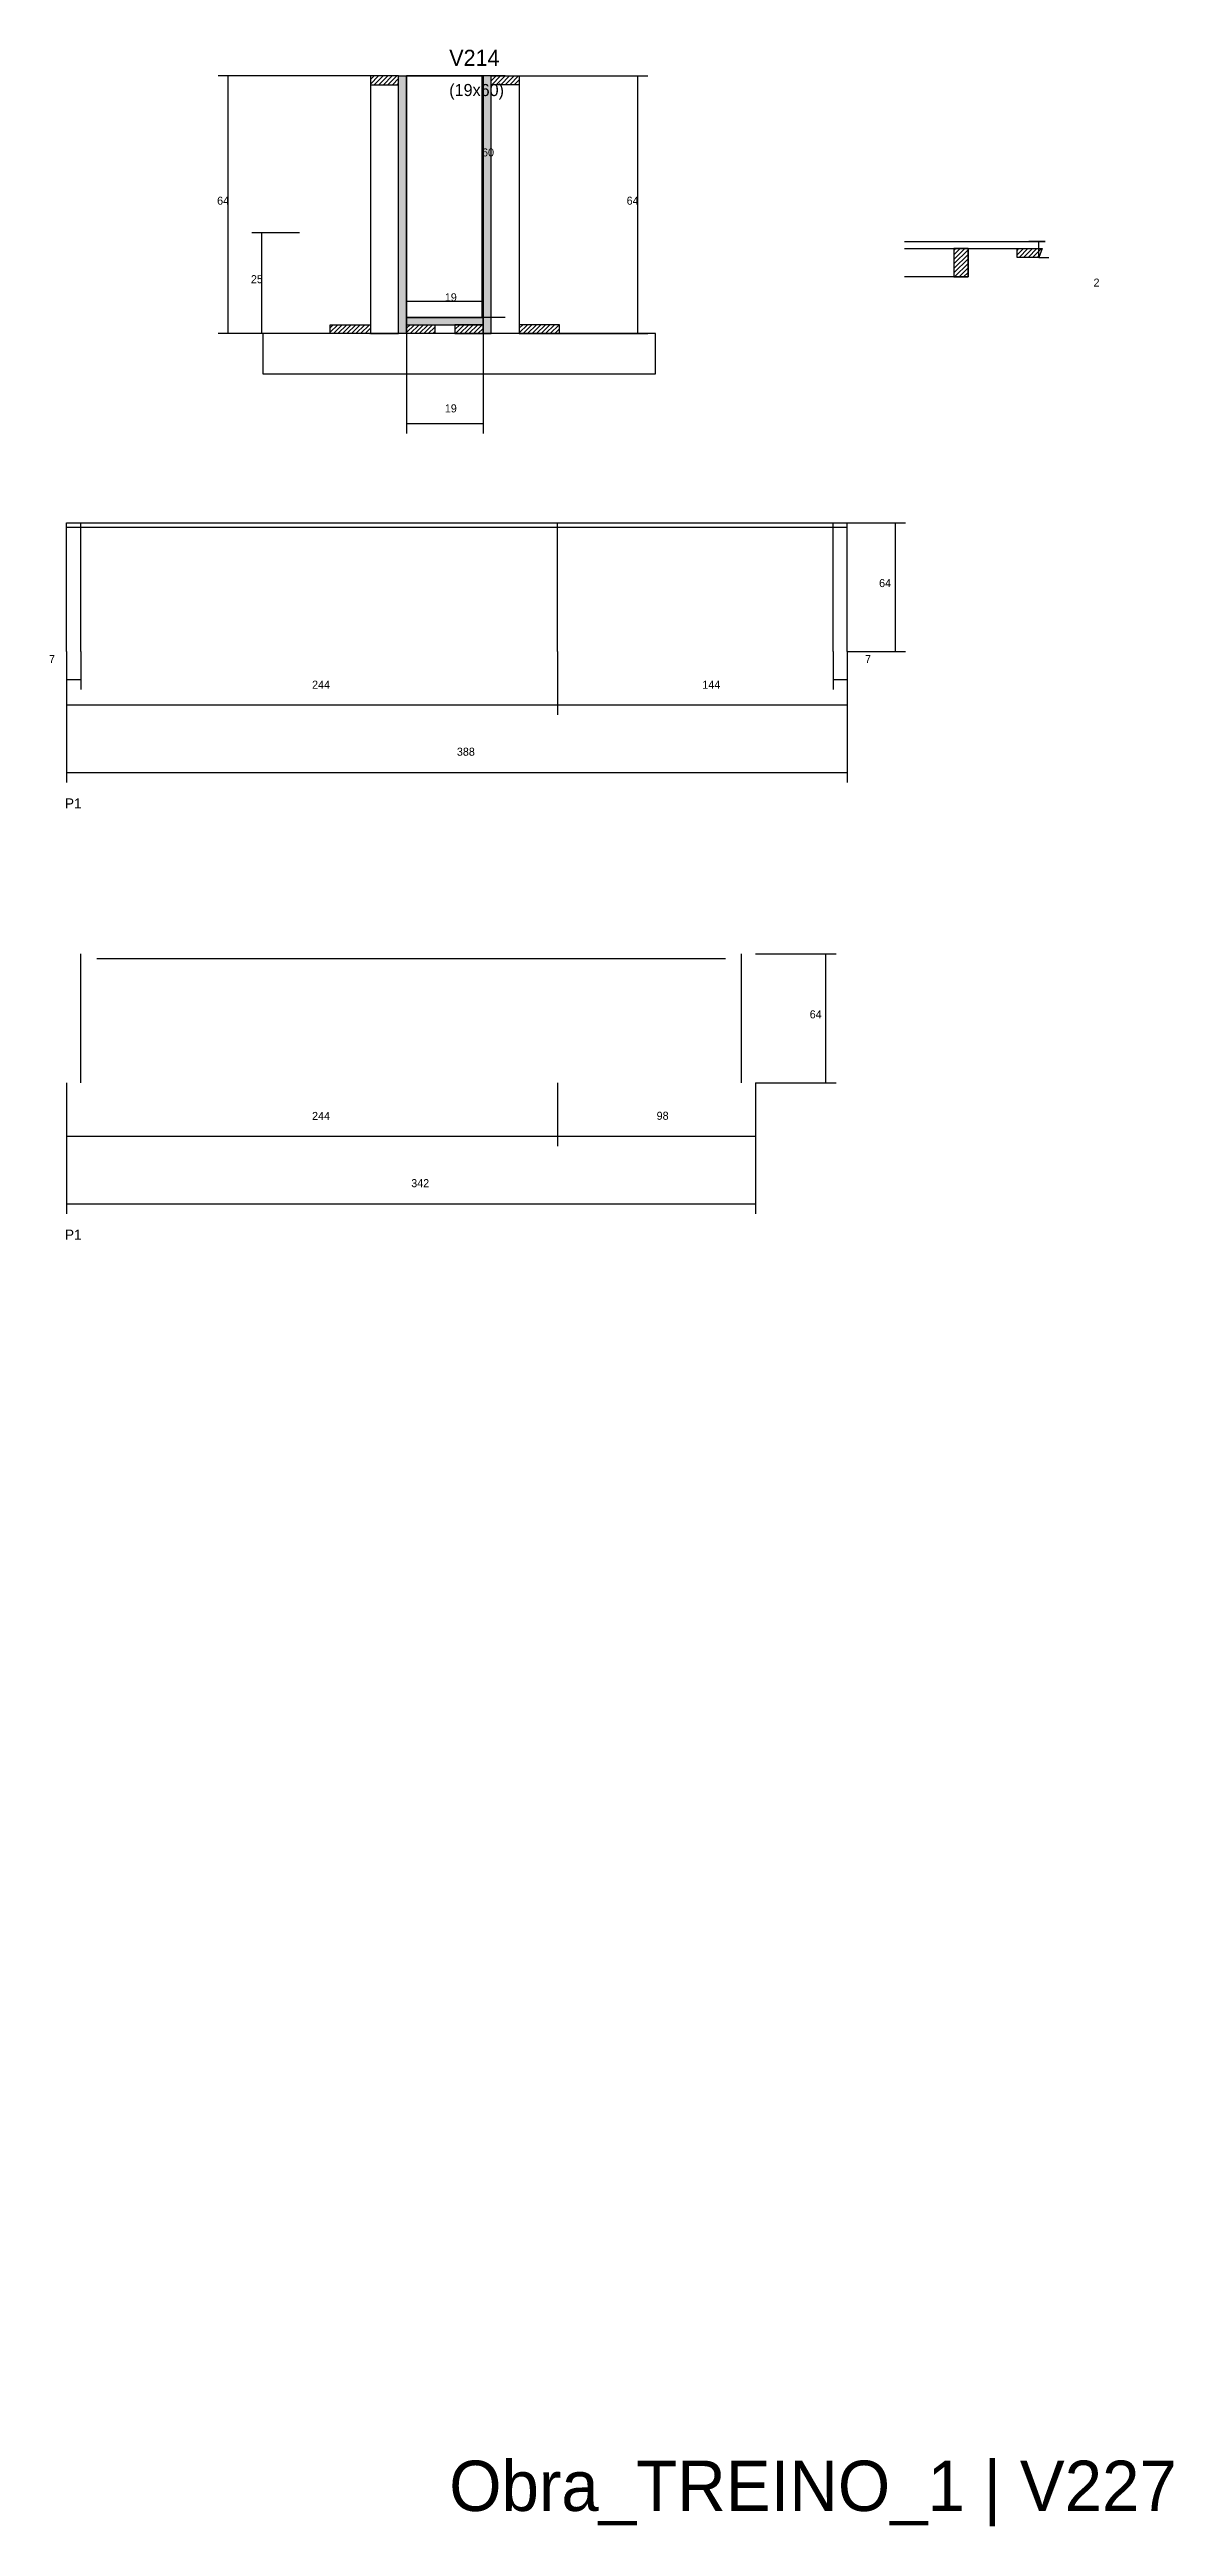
# Model space of a CAD drawing. Header units: metres. Extents: x -2848 to 21926, y -45195 to 1016.
# Drawn here: x 14201 to 14760, y -14418 to -13187 of the extents above; entities that cross this region are included whole.
import ezdxf

# ---------------------------------------------------------------- set-up
doc = ezdxf.new("R2010")
doc.units = ezdxf.units.M
for name, color, linetype in [('CONCRETO', 251, 'Continuous'), ('COTA', 241, 'Continuous'), ('Cota Seção (2x)', 4, 'Continuous'), ('Hachura', 253, 'Continuous'), ('LABEL_ID', 3, 'Continuous'), ('Madeira', 126, 'Continuous'), ('NOMENCLATURA', 7, 'Continuous'), ('Painéis', 200, 'Continuous'), ('SARR_2.2x7', 40, 'Continuous'), ('Texto Seção', 7, 'Continuous')]:
    doc.layers.add(name, color=color, linetype=linetype)

msp = doc.modelspace()

# ---------------------------------------------------------------- texts
at = {"layer": 'COTA'}
for s, p in [('64', (14284.6, -13264)), ('64', (14488.2, -13264)), ('25', (14301.4, -13303)), ('2', (14720.3, -13304.7)), ('19', (14397.8, -13367.2)), ('64', (14613.7, -13454)), ('7', (14201, -13491.8)), ('7', (14606.7, -13491.8)), ('244', (14331.8, -13504.5)), ('144', (14525.8, -13504.5)), ('388', (14403.8, -13537.8)), ('64', (14579.2, -13668.3)), ('244', (14331.8, -13718.8)), ('98', (14503.1, -13718.7)), ('342', (14381.1, -13752.2))]:
    msp.add_text(s, height=4, dxfattribs=at).set_placement(p)
at = {"layer": 'Cota Seção (2x)'}
for s, p in [('60', (14416.3, -13240)), ('19', (14397.8, -13312))]:
    msp.add_text(s, height=4, dxfattribs=at).set_placement(p)
at = {"layer": 'LABEL_ID'}
msp.add_text('Obra_TREINO_1 | V227', height=25, dxfattribs=at).set_placement((14400, -14410))
at = {"layer": 'NOMENCLATURA'}
for p in [(14209, -13564), (14209, -13778.3)]:
    msp.add_text('P1', height=5, dxfattribs=at).set_placement(p)
at = {"layer": 'Texto Seção'}
for s, height, p in [('V214', 8, (14400, -13195)), ('(19x60)', 6, (14400, -13210))]:
    msp.add_text(s, height=height, dxfattribs=at).set_placement(p)

# ---------------------------------------------------------------- hatches: boundary and pattern name
at = {"layer": 'Hachura'}
h = msp.add_hatch(dxfattribs=at)
h.set_pattern_fill('ANSI31', scale=0.5)
h.paths.add_polyline_path([(14374.8, -13204.4), (14374.8, -13200), (14374.8, -13200), (14360.8, -13200), (14360.8, -13200), (14360.8, -13204.4), (14360.8, -13204.4), (14374.8, -13204.4)])
h = msp.add_hatch(color=8, dxfattribs=at)
h.dxf.hatch_style = 1
h.paths.add_polyline_path([(14374.8, -13200), (14378.8, -13200), (14378.8, -13200), (14378.8, -13328), (14378.8, -13328), (14374.8, -13328), (14374.8, -13328), (14374.8, -13200)])
h = msp.add_hatch(color=8, dxfattribs=at)
h.dxf.hatch_style = 1
h.paths.add_polyline_path([(14420.8, -13200), (14416.8, -13200), (14416.8, -13200), (14416.8, -13328), (14416.8, -13328), (14420.8, -13328), (14420.8, -13328), (14420.8, -13200)])
h = msp.add_hatch(dxfattribs=at)
h.set_pattern_fill('ANSI31', scale=0.5)
h.paths.add_polyline_path([(14420.8, -13204.4), (14420.8, -13200), (14420.8, -13200), (14434.8, -13200), (14434.8, -13200), (14434.8, -13204.4), (14434.8, -13204.4), (14420.8, -13204.4)])
h = msp.add_hatch(dxfattribs=at)
h.set_pattern_fill('ANSI31', scale=0.5)
h.paths.add_polyline_path([(14657.9, -13285.8), (14650.9, -13285.8), (14650.9, -13299.8), (14657.9, -13299.8)])
h = msp.add_hatch(dxfattribs=at)
h.set_pattern_fill('ANSI31', scale=0.5)
h.paths.add_polyline_path([(14694.8, -13285.8), (14693.1, -13290.2), (14693.1, -13290.2), (14682.3, -13290.2), (14682.3, -13290.2), (14682.3, -13285.8), (14682.3, -13285.8), (14694.8, -13285.8)])
h = msp.add_hatch(dxfattribs=at)
h.set_pattern_fill('ANSI31', scale=0.5)
h.paths.add_polyline_path([(14340.8, -13328), (14340.8, -13323.6), (14340.8, -13323.6), (14360.8, -13323.6), (14360.8, -13323.6), (14360.8, -13328), (14360.8, -13328), (14340.8, -13328)])
h = msp.add_hatch(color=8, dxfattribs=at)
h.dxf.hatch_style = 1
h.paths.add_polyline_path([(14416.8, -13323.6), (14416.8, -13320), (14416.8, -13320), (14378.8, -13320), (14378.8, -13320), (14378.8, -13323.6), (14378.8, -13323.6), (14416.8, -13323.6)])
h = msp.add_hatch(dxfattribs=at)
h.set_pattern_fill('ANSI31', scale=0.5)
h.paths.add_polyline_path([(14378.8, -13328), (14378.8, -13323.6), (14378.8, -13323.6), (14392.8, -13323.6), (14392.8, -13323.6), (14392.8, -13328), (14392.8, -13328), (14378.8, -13328)])
h = msp.add_hatch(dxfattribs=at)
h.set_pattern_fill('ANSI31', scale=0.5)
h.paths.add_polyline_path([(14416.8, -13328), (14416.8, -13323.6), (14416.8, -13323.6), (14402.8, -13323.6), (14402.8, -13323.6), (14402.8, -13328), (14402.8, -13328), (14416.8, -13328)])
h = msp.add_hatch(dxfattribs=at)
h.set_pattern_fill('ANSI31', scale=0.5)
h.paths.add_polyline_path([(14454.8, -13328), (14454.8, -13323.6), (14454.8, -13323.6), (14434.8, -13323.6), (14434.8, -13323.6), (14434.8, -13328), (14434.8, -13328), (14454.8, -13328)])

# ---------------------------------------------------------------- linework, layer by layer
at = {"layer": 'CONCRETO'}
for points in [[(14378.8, -13200), (14378.8, -13200), (14416.8, -13200), (14416.8, -13228), (14416.8, -13228), (14416.8, -13320), (14378.8, -13320), (14378.8, -13200)], [(14378.8, -13320), (14416.8, -13320), (14416.8, -13200), (14378.8, -13200)]]:
    msp.add_lwpolyline(points, close=True, dxfattribs=at)
at = {"layer": 'COTA'}
for p, q in [((14360.8, -13200), (14285.1, -13200)), ((14290.1, -13328), (14290.1, -13200)), ((14434.8, -13200), (14498.7, -13200)), ((14493.7, -13328), (14493.7, -13200)), ((14325.5, -13278), (14301.9, -13278)), ((14306.9, -13328), (14306.9, -13278)), ((14696.3, -13282.2), (14688.1, -13282.2)), ((14693.1, -13290.2), (14693.1, -13282.2)), ((14693.1, -13290.2), (14698.1, -13290.2)), ((14345.2, -13328), (14285.1, -13328)), ((14325.5, -13328), (14301.9, -13328)), ((14378.8, -13328), (14378.8, -13377.7)), ((14416.8, -13328), (14416.8, -13377.7)), ((14450.4, -13328), (14498.7, -13328)), ((14378.8, -13372.7), (14416.8, -13372.7)), ((14597.8, -13422), (14626.8, -13422)), ((14621.8, -13486), (14621.8, -13422)), ((14209.8, -13486), (14209.8, -13517.5)), ((14209.8, -13486), (14209.8, -13551.1)), ((14209.8, -13486), (14209.8, -13504.9)), ((14216.8, -13486), (14216.8, -13504.9)), ((14453.8, -13486), (14453.8, -13517.5)), ((14453.8, -13486), (14453.8, -13517.5)), ((14590.8, -13486), (14590.8, -13504.9)), ((14597.8, -13486), (14597.8, -13517.5)), ((14597.8, -13486), (14597.8, -13551.1)), ((14597.8, -13486), (14597.8, -13504.9)), ((14597.8, -13486), (14626.8, -13486)), ((14209.8, -13499.9), (14216.8, -13499.9)), ((14590.8, -13499.9), (14597.8, -13499.9)), ((14209.8, -13512.5), (14453.8, -13512.5)), ((14453.8, -13512.5), (14597.8, -13512.5)), ((14209.8, -13546.1), (14597.8, -13546.1)), ((14552.3, -13636.3), (14592.3, -13636.3)), ((14587.3, -13700.3), (14587.3, -13636.3)), ((14209.8, -13700.3), (14209.8, -13731.8)), ((14209.8, -13700.3), (14209.8, -13765.4)), ((14453.8, -13700.3), (14453.8, -13731.8)), ((14453.8, -13700.3), (14453.8, -13731.8)), ((14552.3, -13700.3), (14552.3, -13731.8)), ((14552.3, -13700.3), (14552.3, -13765.4)), ((14552.3, -13700.3), (14592.3, -13700.3)), ((14209.8, -13726.8), (14453.8, -13726.8)), ((14453.8, -13726.8), (14552.3, -13726.8)), ((14209.8, -13760.4), (14552.3, -13760.4))]:
    msp.add_line(p, q, dxfattribs=at)
at = {"layer": 'Cota Seção (2x)'}
for p, q in [((14427.8, -13200), (14411.3, -13200)), ((14416.3, -13320), (14416.3, -13200)), ((14378.8, -13328), (14378.8, -13307)), ((14378.8, -13312), (14416.8, -13312)), ((14416.8, -13328), (14416.8, -13307)), ((14427.8, -13320), (14411.3, -13320))]:
    msp.add_line(p, q, dxfattribs=at)
at = {"layer": 'Madeira'}
for points in [[(14374.8, -13204.4), (14374.8, -13200), (14360.8, -13200), (14360.8, -13204.4)], [(14374.8, -13200), (14360.8, -13200), (14360.8, -13328), (14374.8, -13328)], [(14420.8, -13204.4), (14420.8, -13200), (14434.8, -13200), (14434.8, -13204.4)], [(14420.8, -13200), (14434.8, -13200), (14434.8, -13328), (14420.8, -13328)], [(14657.9, -13299.8), (14657.9, -13285.8), (14650.9, -13285.8), (14650.9, -13299.8)], [(14682.3, -13285.8), (14694.8, -13285.8), (14693.1, -13290.2), (14682.3, -13290.2)], [(14307.3, -13348), (14502.5, -13348), (14502.5, -13328), (14307.3, -13328)], [(14340.8, -13328), (14340.8, -13323.6), (14360.8, -13323.6), (14360.8, -13328)], [(14378.8, -13328), (14378.8, -13323.6), (14392.8, -13323.6), (14392.8, -13328)], [(14416.8, -13328), (14416.8, -13323.6), (14402.8, -13323.6), (14402.8, -13328)], [(14454.8, -13328), (14454.8, -13323.6), (14434.8, -13323.6), (14434.8, -13328)]]:
    msp.add_lwpolyline(points, close=True, dxfattribs=at)
msp.add_lwpolyline([(14657.9, -13285.8), (14657.9, -13299.8), (14626.4, -13299.8)], dxfattribs=at)
at = {"layer": 'Painéis'}
for p, q in [((14378.8, -13328), (14378.8, -13200)), ((14416.8, -13328), (14416.8, -13200)), ((14626.4, -13282.2), (14696.3, -13282.2)), ((14626.4, -13285.8), (14694.8, -13285.8)), ((14378.8, -13320), (14416.8, -13320)), ((14378.8, -13323.6), (14378.8, -13320)), ((14416.8, -13323.6), (14416.8, -13320)), ((14209.8, -13422), (14597.8, -13422)), ((14209.8, -13486), (14209.8, -13422)), ((14453.8, -13486), (14453.8, -13422)), ((14597.8, -13486), (14597.8, -13422))]:
    msp.add_line(p, q, dxfattribs=at)
for points in [[(14374.8, -13200), (14378.8, -13200), (14378.8, -13328), (14374.8, -13328)], [(14420.8, -13200), (14416.8, -13200), (14416.8, -13328), (14420.8, -13328)], [(14416.8, -13323.6), (14416.8, -13320), (14378.8, -13320), (14378.8, -13323.6)]]:
    msp.add_lwpolyline(points, close=True, dxfattribs=at)
at = {"layer": 'SARR_2.2x7'}
for p, q in [((14209.8, -13424.2), (14453.8, -13424.2)), ((14216.8, -13486), (14216.8, -13422)), ((14453.8, -13424.2), (14597.8, -13424.2)), ((14590.8, -13486), (14590.8, -13422)), ((14216.8, -13700.3), (14216.8, -13636.3)), ((14545.3, -13700.3), (14545.3, -13636.3)), ((14224.8, -13638.5), (14453.8, -13638.5)), ((14453.8, -13638.5), (14537.3, -13638.5))]:
    msp.add_line(p, q, dxfattribs=at)

msp.set_redraw_order([(e.dxf.handle, doc.entitydb.next_handle()) for e in msp.query("TEXT MTEXT ATTDEF DIMENSION ARC_DIMENSION")])  # texts and dimensions are drawn at this point

doc.saveas('drawing.dxf')
